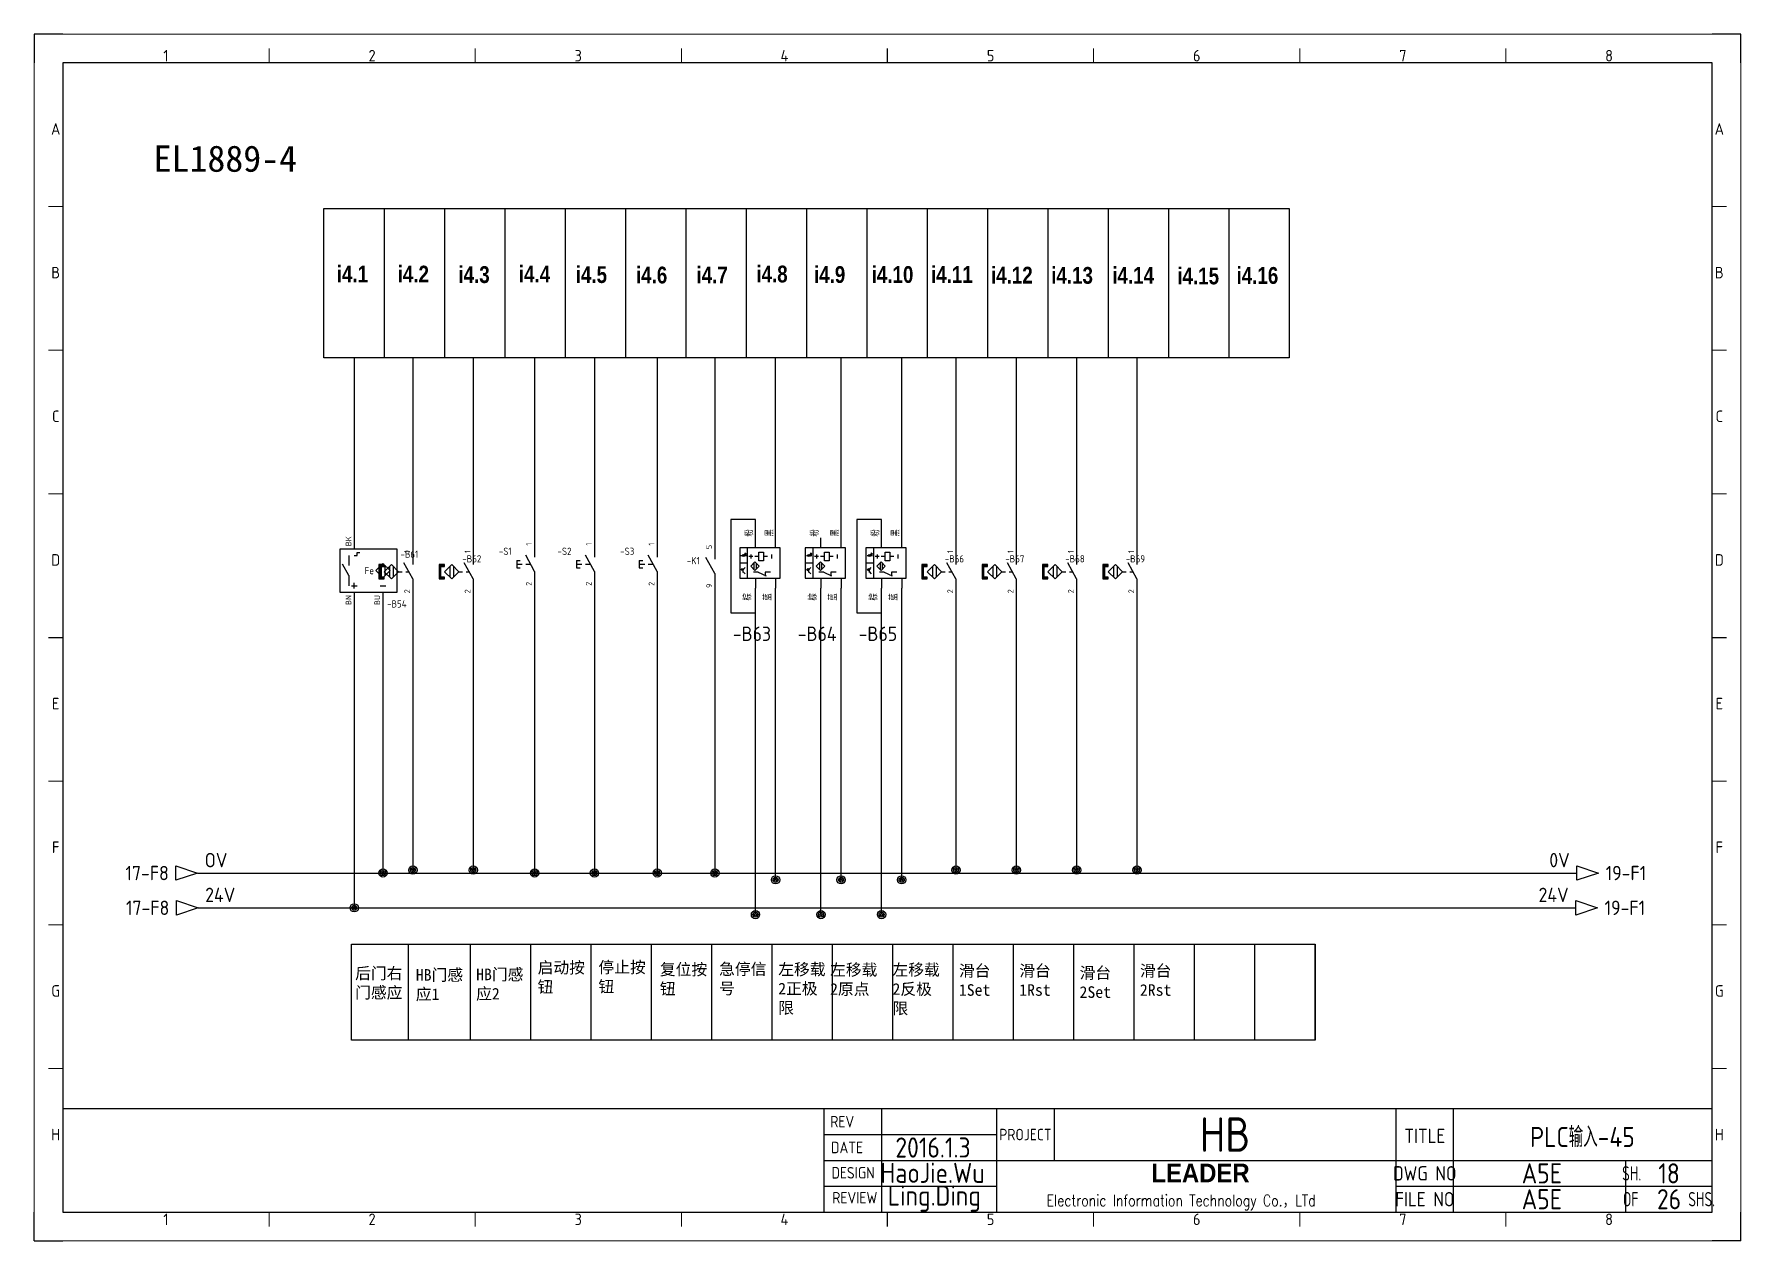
# Model space of a CAD drawing. Header units: millimetres. Extents: x -1699 to 15529, y -2130 to 61.
# Drawn here: x 9715 to 10309, y -2124 to -1704 of the extents above; entities that cross this region are included whole.
import ezdxf
from ezdxf.enums import TextEntityAlignment as Align

# ---------------------------------------------------------------- set-up
doc = ezdxf.new("R2010")
doc.units = ezdxf.units.MM
doc.header["$LTSCALE"] = 10
for name, color, linetype in [('AE_BOR', 1, 'Continuous'), ('SYMS', 7, 'Continuous'), ('TAGS', 51, 'Continuous'), ('TERMS', 123, 'Continuous'), ('WIREREF', 61, 'Continuous'), ('WIREREF_DEST', 61, 'Continuous'), ('XREF', 7, 'Continuous'), ('YEL_14_THHN', 7, 'Continuous'), ('图框_标题栏属性', 1, 'Continuous'), ('图框_标题栏文字', 6, 'Continuous'), ('轴1系统', 7, 'Continuous')]:
    doc.layers.add(name, color=color, linetype=linetype)
doc.layers.add('细实线', color=7, linetype='Continuous', lineweight=25)
doc.styles.add('ACGBTS', font='ISOCP.SHX')
doc.styles.add('CCFS', font='', dxfattribs={"height": 0.7})
doc.styles.get("Standard").update_dxf_attribs({"font": 'simplex.shx', "width": 0.8, "height": 1.625, "bigfont": 'spec_bar.shx'})
doc.styles.add('WD_IEC', font='ISOCP2.shx', dxfattribs={"height": 4, "bigfont": 'gbcbig.shx'})
doc.styles.add('工程字', font='gbenor.shx', dxfattribs={"bigfont": 'gbcbig.shx'})
doc.styles.get('CCFS').set_extended_font_data('SimSun')

msp = doc.modelspace()

# ---------------------------------------------------------------- texts
at = {"layer": 'SYMS', "attachment_point": 1, "style": 'CCFS'}
for s, heights, insert, char_height in [('\\P{\\fSimSun|b1|i0|c134|p2;EL1889-4}', [28.12], (9756.45, -1727.43), 9.1652), ('\\P后门右门感应', [28.12], (9826.56, -2022.12), 4.024), ('\\PHB门感应1', [28.12], (9847.68, -2022.69), 4.024), ('\\PHB门感应2', [28.12], (9868.67, -2022.51), 4.024), ('\\P启动按钮', [28.12], (9890.08, -2020.13), 4.024), ('\\P停止按钮', [28.12], (9911.24, -2020.02), 4.024), ('\\P复位按钮', [34.76], (9932.63, -2020.76), 4.024), ('\\P急停信号', [34.76], (9953.24, -2020.65), 4.024), ('\\P左移载2正极限', [28.12], (9973.8, -2020.74), 4.024), ('\\P左移载2原点', [28.12], (9991.85, -2020.89), 4.024), ('\\P左移载2反极限', [28.12], (10013.57, -2020.89), 4.024), ('\\P滑台1Set', [28.12], (10036.68, -2021.23), 4.024), ('\\P滑台1Rst', [28.12], (10057.68, -2021.23), 4.024), ('\\P滑台2Set', [28.12], (10078.68, -2021.96), 4.024), ('\\P滑台2Rst', [28.12], (10099.68, -2021.23), 4.024)]:
    msp.add_mtext_dynamic_manual_height_columns(s, width=17.3119, gutter_width=0, heights=heights, dxfattribs=dict(at, insert=insert, char_height=char_height))
at = {"layer": '细实线', "char_height": 5.8437, "width": 4.8714, "attachment_point": 1}
for s, insert in [('{\\fArial|b1|i0|c0|p34;i4.1}', (9820.16, -1784.56)), ('{\\fArial|b1|i0|c0|p34;i4.2}', (9841.35, -1784.57)), ('{\\fArial|b1|i0|c0|p34;i4.3}', (9862.49, -1784.74)), ('{\\fArial|b1|i0|c0|p34;i4.4}', (9883.53, -1784.57)), ('{\\fArial|b1|i0|c0|p34;i4.5}', (9903.33, -1784.74)), ('{\\fArial|b1|i0|c0|p34;i4.6}', (9924.29, -1784.89)), ('{\\fArial|b1|i0|c0|p34;i4.7}', (9945.36, -1784.89)), ('{\\fArial|b1|i0|c0|p34;i4.8}', (9966.19, -1784.55)), ('{\\fArial|b1|i0|c0|p34;i4.9}', (9986.25, -1784.72)), ('{\\fArial|b1|i0|c0|p34;i4.10}', (10006.32, -1784.72)), ('{\\fArial|b1|i0|c0|p34;i4.11}', (10026.97, -1784.72)), ('{\\fArial|b1|i0|c0|p34;i4.12}', (10047.85, -1784.93)), ('{\\fArial|b1|i0|c0|p34;i4.13}', (10068.81, -1785.01)), ('{\\fArial|b1|i0|c0|p34;i4.14}', (10090.07, -1785.02)), ('{\\fArial|b1|i0|c0|p34;i4.15}', (10112.71, -1785.22)), ('{\\fArial|b1|i0|c0|p34;i4.16}', (10133.31, -1785.04))]:
    msp.add_mtext(s, dxfattribs=dict(at, insert=insert))

# ---------------------------------------------------------------- blocks, each defined once
blk = doc.blocks.new('Border')
for p, q in [((584, 410), (10, 410)), ((10, 410), (10, 10)), ((584, 10), (584, 410)), ((10, 10), (584, 10))]:
    blk.add_line(p, q)
at = {"layer": 'AE_BOR', "color": 1, "lineweight": 30}
for p, q in [((10, 420), (0, 420)), ((0, 420), (0, 410)), ((594, 420), (584, 420)), ((594, 410), (594, 420)), ((297, 410), (297, 415)), ((5, 210), (10, 210)), ((584, 210), (589, 210)), ((0, 0), (0, 10)), ((297, 5), (297, 10)), ((594, 0), (594, 10)), ((0, 0), (10, 0)), ((594, 0), (584, 0))]:
    blk.add_line(p, q, dxfattribs=at)
at = {"layer": 'AE_BOR', "color": 1, "lineweight": 15}
for p, q in [((0, 420), (594, 420)), ((0, 0), (0, 420)), ((594, 420), (594, 0)), ((81.75, 410), (81.75, 415)), ((153.5, 410), (153.5, 415)), ((225.25, 410), (225.25, 415)), ((368.75, 410), (368.75, 415)), ((440.5, 410), (440.5, 415)), ((512.25, 410), (512.25, 415)), ((10, 360), (5, 360)), ((589, 360), (584, 360)), ((10, 310), (5, 310)), ((589, 310), (584, 310)), ((10, 260), (5, 260)), ((589, 260), (584, 260)), ((10, 160), (5, 160)), ((589, 160), (584, 160)), ((10, 110), (5, 110)), ((589, 110), (584, 110)), ((10, 60), (5, 60)), ((589, 60), (584, 60)), ((81.75, 5), (81.75, 10)), ((153.5, 5), (153.5, 10)), ((225.25, 5), (225.25, 10)), ((368.75, 5), (368.75, 10)), ((440.5, 5), (440.5, 10)), ((512.25, 5), (512.25, 10)), ((594, 0), (0, 0))]:
    blk.add_line(p, q, dxfattribs=at)
at = {"layer": 'AE_BOR', "color": 1, "lineweight": 15, "style": 'ACGBTS'}
for s, p in [('1', (45.875, 412.5)), ('2', (117.625, 412.5)), ('3', (189.375, 412.5)), ('4', (261.125, 412.5)), ('5', (332.875, 412.5)), ('6', (404.625, 412.5)), ('7', (476.375, 412.5)), ('8', (548.125, 412.5)), ('A', (7.5, 387)), ('A', (586.5, 387)), ('B', (7.5, 337)), ('B', (586.5, 337)), ('C', (7.5, 287)), ('C', (586.5, 287)), ('D', (7.5, 237)), ('D', (586.5, 237)), ('E', (7.5, 187)), ('E', (586.5, 187)), ('F', (7.5, 137)), ('F', (586.5, 137)), ('G', (7.5, 87)), ('G', (586.5, 87)), ('H', (7.5, 37)), ('H', (586.5, 37)), ('1', (45.875, 7.5)), ('2', (117.625, 7.5)), ('3', (189.375, 7.5)), ('4', (261.125, 7.5)), ('5', (332.875, 7.5)), ('6', (404.625, 7.5)), ('7', (476.375, 7.5)), ('8', (548.125, 7.5))]:
    blk.add_text(s, height=4, dxfattribs=at).set_placement(p, align=Align.MIDDLE)
blk = doc.blocks.new('TITLE3')
for p, q in [((-309, 0), (-309, 36)), ((-289, 0), (-289, 36)), ((-249, 0), (-249, 36)), ((-249, 0), (-249, 36)), ((-249, 0), (-249, 36)), ((-229, 36), (-229, 27)), ((-110, 0), (-110, 36)), ((-90, 0), (-90, 36)), ((-309, 27), (-249, 27)), ((-229, 27), (-229, 18)), ((-309, 18), (-248.01, 18)), ((-249, 18), (0, 18)), ((-30, 0), (-30, 18)), ((-309, 9), (-249, 9)), ((-110, 9), (0, 9)), ((-289, 4.18), (-289, 4.18)), ((-289, 4.18), (-289, 4.18))]:
    blk.add_line(p, q)
blk.add_lwpolyline([(-309, 36), (-574, 36), (-574, 0), (-309, 0)], close=True)
blk.add_lwpolyline([(-309, 0), (0, 0), (0, 36), (-309, 36)])
at = {"insert": (-248.01, 16.87), "char_height": 5, "attachment_point": 1}
blk.add_mtext_dynamic_manual_height_columns('\\pi52.854;{\\fArial Black|b0|i0|c0|p34;\\H1.3x;LEADER\\Fsimplex,spec_bar|c134;\\H1.0769x; }\\P\\pi16.37;{\\H0.8x;Electronic Information Technology Co.\\fSimSun|b0|i0|c134|p2;，\\Fsimplex,spec_bar|c134;LTd}', width=138.0147, gutter_width=8.12, heights=[69.93], dxfattribs=at)
at = {"layer": '图框_标题栏属性', "style": '工程字'}
for tag, height, p in [('版本', 7, (-271.17, 31.5)), ('项目', 12, (-169.5, 27)), ('名称', 7, (-45.16, 26.53)), ('日期', 7, (-271.17, 22.5)), ('制图', 7, (-271.33, 13.69)), ('文件', 7, (-59.26, 13.5)), ('页数', 7, (-16.34, 13.5)), ('审核', 7, (-270.7, 4.72)), ('图号', 7, (-59.26, 4.5)), ('总数', 7, (-16.34, 4.5))]:
    blk.add_attdef(tag, text='', height=height, dxfattribs=at).set_placement(p, align=Align.MIDDLE)
at = {"layer": '图框_标题栏文字', "style": '工程字'}
for s, height, p in [('REV', 4, (-302.75, 31.5)), ('DATE', 4, (-301.08, 22.5)), ('PROJECT', 4, (-239, 27)), ('TITLE', 5, (-100, 26.53)), ('DESIGN', 4, (-299, 13.69)), ('DWG NO', 5, (-100, 13.5)), ('REVIEW', 4, (-298.37, 5.01)), ('FILE NO', 5, (-100, 4.5))]:
    blk.add_text(s, height=height, dxfattribs=at).set_placement(p, align=Align.MIDDLE_CENTER)
at = {"layer": '图框_标题栏文字', "style": '工程字', "width": 0.8}
for s, p in [('SH.            ', (-15, 13.5)), ('OF        SHS.', (-15, 4.5))]:
    blk.add_text(s, height=5, dxfattribs=at).set_placement(p, align=Align.MIDDLE_CENTER)
blk = doc.blocks.new('*U271')
at = {"layer": 'SYMS'}
blk.add_line((0, 25.98), (0, -25.98), dxfattribs=at)
blk = doc.blocks.new('*U272')
at = {"layer": 'SYMS', "color": 0, "linetype": 'ByBlock', "lineweight": -2, "transparency": 16777216}
for p in [(0, 0), (21, 0), (42, 0), (63, 0), (84, 0), (105, 0), (126, 0), (147, 0), (168, 0), (189, 0), (210, 0), (231, 0), (252, 0), (273, 0), (294, 0), (315, 0)]:
    blk.add_blockref('*U271', p, dxfattribs=at)
blk = doc.blocks.new('HA1D3')
blk.add_lwpolyline([(0, 0), (-3.75, -1.25), (-3.75, 1.25)], close=True)
at = {"style": 'WD_IEC'}
for tag, p, height, flags in [('WIRENO', (1.25, 1), 2.5, 8), ('X1TERM01', (0, 0), 0.32, 1)]:
    blk.add_attdef(tag, p, '', height=height, dxfattribs=dict(at, flags=flags))
blk.add_attdef('XREF', text='', height=2.5, dxfattribs=at).set_placement((-5, 0), align=Align.MIDDLE_RIGHT)
at = {"style": 'WD_IEC', "flags": 1}
blk.add_attdef('SIGCODE', text='', height=1, dxfattribs=at).set_placement((-2.5, 1.8), align=Align.RIGHT)
at = {"style": 'WD_IEC'}
blk.add_attdef('DESC1', text='', height=2.5, dxfattribs=at).set_placement((1.25, -1), align=Align.TOP_LEFT)
blk = doc.blocks.new('VPX11IN3R')
for p, q in [((1, 5.25), (1, 6.25)), ((1, 6.25), (2, 6.25)), ((-1.875, -1.75), (-4.062, 2.188)), ((-1.875, 5.25), (-1.875, 1.75)), ((0, 5.25), (1, 5.25)), ((9.375, 1.875), (9.375, -1.875)), ((10.625, 1.875), (10.625, -1.875)), ((-1.875, -1.75), (-1.875, -5.25)), ((-1, -5.25), (1, -5.25)), ((0, -6.25), (0, -4.25)), ((9, -5.25), (11, -5.25))]:
    blk.add_line(p, q)
for points in [[(-5, -7.5), (15, -7.5), (15, 7.5), (-5, 7.5)], [(10, 2.5), (12.5, 0), (10, -2.5), (7.5, 0)]]:
    blk.add_lwpolyline(points, close=True)
at = {"style": 'WD_IEC'}
blk.add_text('Fe', height=2.5, dxfattribs=at).set_placement((6.875, 0), align=Align.MIDDLE_RIGHT)
for tag, p in [('INST', (-6.75, 10.25)), ('LOC', (-6.75, 6.75)), ('TAG1', (-6.75, 3.25)), ('DESC1', (-6.75, -5.2)), ('DESC3', (-6.75, -12.2)), ('DESC2', (-6.75, -8.7)), ('WDTAGALT', (-6.5, -15.5))]:
    blk.add_attdef(tag, text='', height=2.5, dxfattribs=at).set_placement(p, align=Align.RIGHT)
blk.add_attdef('TERM02', (-1, 8.5), '', height=2, rotation=90, dxfattribs=at)
at = {"style": 'WD_IEC', "flags": 1}
for tag, p, height in [('X2TERM02', (0, 7.5), 0.32), ('MFG', (17.75, 6.5), 1.5), ('CAT', (17.75, 4), 1.5), ('ASSYCODE', (16, -4), 1), ('FAMILY', (16, -5.5), 1), ('X8TERM01', (0, -7.5), 0.32), ('X8TERM03', (10, -7.5), 0.32), ('CATDESC', (16, -7), 1)]:
    blk.add_attdef(tag, p, '', height=height, dxfattribs=at)
at = {"lineweight": 15, "style": 'WD_IEC'}
blk.add_attdef('XREF', text='', height=2.5, dxfattribs=at).set_placement((-6.75, -1.35), align=Align.RIGHT)
at = {"style": 'WD_IEC'}
for tag, p in [('TERM01', (-1, -8.5)), ('TERM03', (9, -8.5))]:
    blk.add_attdef(tag, text='', height=2, rotation=90, dxfattribs=at).set_placement(p, align=Align.RIGHT)
blk = doc.blocks.new('WDDOT')
for radius in [0.72, 0.449, 0.223]:
    blk.add_circle((0, 0), radius)
blk = doc.blocks.new('VPB11')
for p, q in [((0, 7.5), (0, 2.5)), ((-6.25, 1.25), (-6.25, -1.25)), ((-6.25, 1.25), (-5, 1.25)), ((-6.25, 0), (-4.375, 0)), ((0, -2.5), (-3.125, 3.125)), ((-3.125, 0), (-1.389, 0)), ((-6.25, -1.25), (-5, -1.25)), ((0, -2.5), (0, -7.5))]:
    blk.add_line(p, q)
at = {"style": 'WD_IEC'}
for tag, p in [('INST', (-8, 10.25)), ('LOC', (-8, 6.75)), ('TAG1', (-8, 3.25)), ('DESC2', (-8, -13.85)), ('DESC1', (-8, -10.35)), ('DESC3', (-8, -17.35))]:
    blk.add_attdef(tag, text='', height=2.5, dxfattribs=at).set_placement(p, align=Align.RIGHT)
blk.add_attdef('TERM01', text='', height=2, rotation=90, dxfattribs=at).set_placement((-1, 7.5), align=Align.RIGHT)
at = {"style": 'WD_IEC', "flags": 1}
for tag, p, height in [('X2TERM01', (0, 7.5), 0.32), ('X1LINK', (0, 0), 0.32), ('CONTACT', (0.5, 4.5), 1), ('COMMON', (1.75, 3.25), 1), ('ASSYCODE', (1, -4), 1), ('FAMILY', (1, -5.5), 1), ('X8TERM02', (0, -7.5), 0.32), ('CATDESC', (1, -7), 1)]:
    blk.add_attdef(tag, p, '', height=height, dxfattribs=at)
at = {"style": 'WD_IEC', "flags": 9}
for tag, p in [('MFG', (-8.5, -0.25)), ('CAT', (-8.5, -2.75))]:
    blk.add_attdef(tag, text='', height=1.5, dxfattribs=at).set_placement(p, align=Align.RIGHT)
at = {"style": 'WD_IEC'}
blk.add_attdef('TERM02', (-1, -7.5), '', height=2, rotation=90, dxfattribs=at)
at = {"lineweight": 15, "style": 'WD_IEC'}
blk.add_attdef('XREF', text='', height=2.5, dxfattribs=at).set_placement((-8, -6.35), align=Align.RIGHT)
blk = doc.blocks.new('VCR21')
for p, q in [((0, 7.5), (0, 2.5)), ((0, -2.5), (-3.125, 3.125)), ((0, -2.5), (0, -7.5))]:
    blk.add_line(p, q)
at = {"style": 'WD_IEC'}
for tag, p in [('INST', (-5.25, 7.75)), ('LOC', (-5.25, 4.25)), ('TAG2', (-5.25, 0.75)), ('DESC1', (-5.25, -7.6)), ('XREF', (-5.25, -3.75)), ('DESC2', (-5.25, -11.1)), ('DESC3', (-5.25, -14.6))]:
    blk.add_attdef(tag, text='', height=2.5, dxfattribs=at).set_placement(p, align=Align.RIGHT)
blk.add_attdef('TERM01', text='', height=2, rotation=90, dxfattribs=at).set_placement((-1, 7.5), align=Align.RIGHT)
at = {"style": 'WD_IEC', "flags": 1}
for tag, p, height in [('X2TERM01', (0, 7.5), 0.32), ('X4LINK', (-2, 0), 0.32), ('X1LINK', (-0.5, 0), 0.32), ('CONTACT', (4, -3.5), 1), ('FAMILY', (4, -5), 1), ('COMMON', (5.25, -4.75), 1), ('X8TERM02', (0, -7.5), 0.32)]:
    blk.add_attdef(tag, p, '', height=height, dxfattribs=at)
at = {"style": 'WD_IEC'}
blk.add_attdef('TERM02', (-1, -7.5), '', height=2, rotation=90, dxfattribs=at)
blk = doc.blocks.new('*U277')
at = {"layer": 'SYMS'}
blk.add_line((0, -16.65), (0, 16.65), dxfattribs=at)
blk = doc.blocks.new('*U278')
at = {"layer": 'SYMS', "color": 0, "linetype": 'ByBlock', "lineweight": -2, "transparency": 16777216}
for p in [(0, 0), (21, 0), (42, 0), (63, 0), (84, 0), (105, 0), (126, 0), (147, 0), (168, 0), (189, 0), (210, 0), (231, 0), (252, 0), (273, 0), (294, 0)]:
    blk.add_blockref('*U277', p, dxfattribs=at)
blk = doc.blocks.new('HA1S1')
blk.add_lwpolyline([(0, 1.25), (3.75, 0), (0, -1.25)], close=True)
at = {"style": 'WD_IEC'}
for tag, height, flags, p in [('WIRENO', 2.5, 8, (-1.25, 1)), ('SIGCODE', 1, 1, (5, 1.8))]:
    blk.add_attdef(tag, text='', height=height, dxfattribs=dict(at, flags=flags)).set_placement(p, align=Align.RIGHT)
at = {"style": 'WD_IEC', "flags": 1}
blk.add_attdef('X4TERM01', (0, 0), '', height=0.32, dxfattribs=at)
at = {"style": 'WD_IEC'}
blk.add_attdef('XREF', text='', height=2.5, dxfattribs=at).set_placement((5, 0), align=Align.MIDDLE_LEFT)
blk.add_attdef('DESC1', text='', height=2.5, dxfattribs=at).set_placement((-1.25, -1), align=Align.TOP_RIGHT)
blk = doc.blocks.new('VPX11M')
for p, q in [((0, 7.5), (0, 2.5)), ((-8.125, 1.875), (-8.125, -1.875)), ((-6.875, 1.875), (-6.875, -1.875)), ((-5, 0), (-3.75, 0)), ((0, -2.5), (-3.125, 3.125)), ((-2.5, 0), (-1.389, 0)), ((0, -2.5), (0, -7.5))]:
    blk.add_line(p, q)
for points in [[(-11.25, 1.875), (-10, 1.875), (-10, 2.5), (-11.875, 2.5), (-11.875, -2.5), (-10, -2.5), (-10, -1.875), (-11.25, -1.875)], [(-7.5, 2.5), (-5, 0), (-7.5, -2.5), (-10, 0)]]:
    blk.add_lwpolyline(points, close=True)
for points in [[(-11.875, 2.5), (-11.875, 1.875), (-10, 2.5), (-10, 1.875)], [(-11.875, 1.875), (-11.875, -1.875), (-11.25, 1.875), (-11.25, -1.875)], [(-11.875, -1.875), (-11.875, -2.5), (-10, -1.875), (-10, -2.5)]]:
    blk.add_solid(points)
at = {"style": 'WD_IEC'}
for tag, p in [('INST', (-11.75, 10.25)), ('LOC', (-11.75, 6.75)), ('TAG1', (-11.75, 3.25)), ('DESC2', (-11.75, -13.35)), ('DESC1', (-11.75, -9.85)), ('DESC3', (-11.75, -16.85))]:
    blk.add_attdef(tag, text='', height=2.5, dxfattribs=at).set_placement(p, align=Align.RIGHT)
blk.add_attdef('TERM01', text='', height=2, rotation=90, dxfattribs=at).set_placement((-1, 7.5), align=Align.RIGHT)
at = {"style": 'WD_IEC', "flags": 1}
for tag, p, height in [('X2TERM01', (0, 7.5), 0.32), ('MFG', (2.75, 6.5), 1.5), ('X1LINK', (0, 0), 0.32), ('CAT', (2.75, 4), 1.5), ('ASSYCODE', (1, -4), 1), ('CONTACT', (1, -2.5), 1), ('FAMILY', (1, -5.5), 1), ('COMMON', (2.25, -3.75), 1), ('X8TERM02', (0, -7.5), 0.32), ('CATDESC', (1, -7), 1)]:
    blk.add_attdef(tag, p, '', height=height, dxfattribs=at)
at = {"style": 'WD_IEC'}
blk.add_attdef('TERM02', (-1, -7.5), '', height=2, rotation=90, dxfattribs=at)
at = {"lineweight": 15, "style": 'WD_IEC'}
for tag, p in [('XREF', (-11.75, -6)), ('WDTAGALT', (-11.5, -20))]:
    blk.add_attdef(tag, text='', height=2.5, dxfattribs=at).set_placement(p, align=Align.RIGHT)
blk = doc.blocks.new('4PINguangdiankaiguan')
for p, q in [((0, -3.5), (0, 0)), ((7, -3.5), (7, 0)), ((1.54, -3.5), (-5.46, -3.5)), ((-5.46, -3.5), (-5.46, -14)), ((-4.44, -5.83), (-3.81, -6.15)), ((-4.44, -6.46), (-4.44, -5.83)), ((-3.65, -5.52), (-3.89, -5.76)), ((-3.81, -6.46), (-3.81, -5.83)), ((-3.42, -5.29), (-3.73, -5.45)), ((-3.73, -5.45), (-3.57, -5.6)), ((-3.42, -5.76), (-3.65, -5.99)), ((-3.57, -5.6), (-3.42, -5.29)), ((-3.18, -5.52), (-3.5, -5.68)), ((-3.5, -5.68), (-3.34, -5.84)), ((-3.34, -5.84), (-3.18, -5.52)), ((-2.84, -3.5), (-2.84, -14)), ((-1.58, -5.8), (-1.58, -7.2)), ((8.54, -3.5), (1.54, -3.5)), ((5.63, -5.83), (5.63, -7.23)), ((8.54, -14), (8.54, -3.5)), ((-5.46, -8.75), (-2.84, -8.75)), ((-5.07, -6.15), (-3.18, -6.15)), ((-4.81, -11.11), (-5.05, -10.87)), ((-4.73, -11.03), (-4.89, -11.19)), ((-4.89, -11.19), (-4.58, -11.34)), ((-4.58, -10.87), (-4.81, -10.64)), ((-4.58, -11.34), (-4.73, -11.03)), ((-4.5, -10.79), (-4.66, -10.95)), ((-4.66, -10.95), (-4.34, -11.11)), ((-4.34, -11.11), (-4.5, -10.79)), ((-3.81, -6.15), (-4.44, -6.46)), ((-4.35, -11.1), (-3.58, -10.34)), ((-4.35, -10.71), (-4.35, -12.09)), ((-4.19, -10.79), (-4.35, -11.1)), ((-4.35, -11.1), (-4.03, -10.95)), ((-4.35, -11.75), (-3.58, -12.52)), ((-0.88, -6.5), (-2.28, -6.5)), ((-0.54, -8.76), (-0.54, -10.95)), ((1.21, -6.5), (-0.18, -6.5)), ((0.19, -8.76), (0.19, -10.95)), ((4.23, -6.5), (2.84, -6.5)), ((-5.46, -14), (8.54, -14)), ((0.95, -11.96), (-0.74, -11.96)), ((0, -14), (0, -17.5)), ((0.95, -11.96), (3.7, -13.19)), ((5.28, -11.96), (3.4, -11.96)), ((3.4, -11.96), (3.4, -13.37)), ((7, -14), (7, -17.5))]:
    blk.add_line(p, q)
for points in [[(1.21, -5.03), (2.84, -5.03), (2.84, -7.98), (1.21, -7.98)], [(-0.17, -8.4), (1.29, -9.86), (-0.17, -11.32), (-1.63, -9.86)]]:
    blk.add_lwpolyline(points, close=True)
for points in [[(-3.73, -5.45), (-3.57, -5.6), (-3.42, -5.29)], [(-3.5, -5.68), (-3.34, -5.84), (-3.18, -5.52)], [(-4.73, -11.03), (-4.89, -11.19), (-4.58, -11.34)], [(-4.5, -10.79), (-4.66, -10.95), (-4.34, -11.11)], [(-4.03, -10.95), (-4.19, -10.79), (-4.35, -11.1)]]:
    blk.add_solid(points)
at = {"style": 'WD_IEC'}
for tag, height, p in [('INST', 1.89, (-6.69, -0.35)), ('TAG1', 1.75, (-6.69, -6.48)), ('LOC', 1.89, (-6.69, -3.15)), ('DESC1', 1.89, (-6.69, -12.39)), ('XREF', 1.75, (-6.69, -9.69)), ('DESC3', 1.89, (-6.69, -17.99)), ('DESC2', 1.89, (-6.69, -15.19))]:
    blk.add_attdef(tag, text='', height=height, dxfattribs=at).set_placement(p, align=Align.RIGHT)
at = {"style": 'WD_IEC', "flags": 1}
for tag, p, height in [('X2TERM01', (0, 0), 0.224), ('X2TERM02', (7, 0), 0.224), ('MFG', (9.11, -4.46), 1.05), ('CAT', (9.11, -6.21), 1.05), ('X4LINK', (-5.49, -8.76), 0.224), ('X1LINK', (8.51, -8.76), 0.224), ('ASSYCODE', (9.24, -11.95), 0.7), ('X8TERM03', (0, -17.5), 0.224), ('X8TERM04', (7, -17.5), 0.224), ('FAMILY', (9.24, -13), 0.7), ('CATDESC', (9.24, -14.05), 0.7)]:
    blk.add_attdef(tag, p, '', height=height, dxfattribs=at)
at = {"style": 'WD_IEC'}
for tag, height, p in [('TERM01', 1.5, (-0.7, -0.19)), ('TERM02', 1.4, (6.3, -0.19))]:
    blk.add_attdef(tag, text='', height=height, rotation=90, dxfattribs=at).set_placement(p, align=Align.RIGHT)
for tag, p in [('TERM03', (-0.7, -17.82)), ('TERM04', (6.3, -17.82))]:
    blk.add_attdef(tag, p, '', height=1.4, rotation=90, dxfattribs=at)

# ---------------------------------------------------------------- linework, layer by layer
at = {"layer": 'SYMS'}
for p, q in [((9815.66, -1764.71), (9836.66, -1764.71)), ((9844.97, -2020.76), (9844.97, -2054.07))]:
    msp.add_line(p, q, dxfattribs=at)
for points in [[(9815.66, -1764.71), (10151.66, -1764.71), (10151.66, -1816.68), (9815.66, -1816.68)], [(9825.34, -2020.76), (10160.69, -2020.76), (10160.69, -2054.07), (9825.34, -2054.07)]]:
    msp.add_lwpolyline(points, close=True, dxfattribs=at)
at = {"layer": 'YEL_14_THHN'}
for p, q in [((9826.24, -1816.68), (9826.24, -1883.19)), ((9846.67, -1816.68), (9846.67, -1883.59)), ((9867.67, -1816.68), (9867.67, -1883.59)), ((9889.04, -1816.68), (9889.04, -1880.97)), ((9909.85, -1816.68), (9909.85, -1880.97)), ((9931.71, -1816.68), (9931.71, -1880.97)), ((9951.76, -1816.68), (9951.76, -1881.74)), ((9972.89, -1879.29), (9972.89, -1816.68)), ((9995.68, -1879.29), (9995.68, -1816.68)), ((10016.78, -1879.29), (10016.78, -1816.68)), ((10035.67, -1816.68), (10035.67, -1883.59)), ((10056.67, -1816.68), (10056.67, -1883.59)), ((10077.67, -1816.68), (10077.67, -1883.59)), ((10098.67, -1816.68), (10098.67, -1883.59)), ((9965.89, -1872.91), (9957.32, -1872.91)), ((9957.32, -1872.91), (9957.32, -1905.4)), ((9965.89, -1879.29), (9965.89, -1872.91)), ((10009.78, -1872.91), (10001.21, -1872.91)), ((10001.21, -1872.91), (10001.21, -1905.4)), ((10009.78, -1879.29), (10009.78, -1872.91)), ((9826.24, -1898.19), (9826.24, -2008.06)), ((9836.24, -1898.19), (9836.24, -1995.96)), ((9846.67, -1898.59), (9846.67, -1994.92)), ((9867.67, -1898.59), (9867.67, -1994.92)), ((9889.04, -1895.97), (9889.04, -1995.96)), ((9909.85, -1895.97), (9909.85, -1995.96)), ((9931.71, -1895.97), (9931.71, -1995.96)), ((9951.76, -1896.74), (9951.76, -1995.96)), ((9965.89, -2010.42), (9965.89, -1896.79)), ((9972.89, -1998.32), (9972.89, -1896.79)), ((9988.68, -2010.42), (9988.68, -1896.79)), ((9995.68, -1998.32), (9995.68, -1896.79)), ((10009.78, -2010.42), (10009.78, -1896.79)), ((10016.78, -1998.32), (10016.78, -1896.79)), ((10035.67, -1898.59), (10035.67, -1994.92)), ((10056.67, -1898.59), (10056.67, -1994.92)), ((10077.67, -1898.59), (10077.67, -1994.92)), ((10098.67, -1898.59), (10098.67, -1994.92)), ((9957.32, -1905.4), (9965.89, -1905.4)), ((10001.21, -1905.4), (10009.78, -1905.4)), ((9771.71, -1995.96), (10251.79, -1995.96)), ((9771.87, -2008.06), (10251.41, -2008.06))]:
    msp.add_line(p, q, dxfattribs=at)

# ---------------------------------------------------------------- block references
ref = msp.add_blockref('TITLE3', (10298.84, -2113.97))
ref.add_attrib('总数', '26', dxfattribs={"layer": '图框_标题栏属性', "height": 7, "style": '工程字'}).set_placement((10283.84, -2109.47), align=Align.MIDDLE)
ref.add_attrib('页数', '18', dxfattribs={"layer": '图框_标题栏属性', "height": 7, "style": '工程字'}).set_placement((10283.84, -2100.47), align=Align.MIDDLE)
ref.add_attrib('文件', 'A5E', dxfattribs={"layer": '图框_标题栏属性', "height": 7, "style": '工程字'}).set_placement((10239.58, -2100.47), align=Align.MIDDLE)
ref.add_attrib('图号', 'A5E', dxfattribs={"layer": '图框_标题栏属性', "height": 7, "style": '工程字'}).set_placement((10239.58, -2109.47), align=Align.MIDDLE)
ref.add_attrib('名称', 'PLC输入-45', dxfattribs={"layer": '图框_标题栏属性', "height": 7, "style": '工程字'}).set_placement((10253.68, -2087.44), align=Align.MIDDLE)
ref.add_attrib('项目', 'HB', dxfattribs={"layer": '图框_标题栏属性', "height": 12, "style": '工程字'}).set_placement((10129.34, -2086.97), align=Align.MIDDLE)
ref.add_attrib('审核', 'Ling.Ding', dxfattribs={"layer": '图框_标题栏属性', "height": 7, "style": '工程字'}).set_placement((10028.13, -2109.25), align=Align.MIDDLE)
ref.add_attrib('制图', 'HaoJie.Wu', dxfattribs={"layer": '图框_标题栏属性', "height": 7, "style": '工程字'}).set_placement((10027.51, -2100.28), align=Align.MIDDLE)
ref.add_attrib('日期', '2016.1.3', dxfattribs={"layer": '图框_标题栏属性', "height": 7, "style": '工程字'}).set_placement((10027.67, -2091.47), align=Align.MIDDLE)
at = {"layer": 'AE_BOR'}
msp.add_blockref('Border', (9714.84, -2123.97), dxfattribs=at)
at = {"layer": 'SYMS'}
for name, p in [('*U272', (9836.66, -1790.69)), ('*U278', (9866.69, -2037.41))]:
    msp.add_blockref(name, p, dxfattribs=at)
ref = msp.add_blockref('VPX11IN3R', (9826.24, -1890.69), dxfattribs=at)
ref.add_attrib('TERM03', 'BU', dxfattribs={"layer": 'TERMS', "height": 2, "rotation": 90, "style": 'WD_IEC'}).set_placement((9835.24, -1899.19), align=Align.RIGHT)
ref.add_attrib('TERM02', 'BK', (9825.24, -1882.19), dxfattribs={"layer": 'TERMS', "height": 2, "rotation": 90, "style": 'WD_IEC'})
ref.add_attrib('TERM01', 'BN', dxfattribs={"layer": 'TERMS', "height": 2, "rotation": 90, "style": 'WD_IEC'}).set_placement((9825.24, -1899.19), align=Align.RIGHT)
ref.add_attrib('TAG1', '-B54', dxfattribs={"layer": 'TAGS', "height": 2.5, "style": 'WD_IEC'}).set_placement((9844.46, -1903.54), align=Align.RIGHT)
ref = msp.add_blockref('VPB11', (9889.04, -1888.47), dxfattribs=at)
ref.add_attrib('TERM02', '2', (9888.04, -1895.97), dxfattribs={"layer": 'TERMS', "height": 2, "rotation": 90, "style": 'WD_IEC'})
ref.add_attrib('TERM01', '1', dxfattribs={"layer": 'TERMS', "height": 2, "rotation": 90, "style": 'WD_IEC'}).set_placement((9888.04, -1880.97), align=Align.RIGHT)
ref.add_attrib('TAG1', '-S1', dxfattribs={"layer": 'TAGS', "height": 2.5, "style": 'WD_IEC'}).set_placement((9881.04, -1885.22), align=Align.RIGHT)
ref = msp.add_blockref('VPB11', (9909.85, -1888.47), dxfattribs=at)
ref.add_attrib('TERM02', '2', (9908.85, -1895.97), dxfattribs={"layer": 'TERMS', "height": 2, "rotation": 90, "style": 'WD_IEC'})
ref.add_attrib('TERM01', '1', dxfattribs={"layer": 'TERMS', "height": 2, "rotation": 90, "style": 'WD_IEC'}).set_placement((9908.85, -1880.97), align=Align.RIGHT)
ref.add_attrib('TAG1', '-S2', dxfattribs={"layer": 'TAGS', "height": 2.5, "style": 'WD_IEC'}).set_placement((9901.85, -1885.22), align=Align.RIGHT)
ref = msp.add_blockref('VPB11', (9931.71, -1888.47), dxfattribs=at)
ref.add_attrib('TERM02', '2', (9930.71, -1895.97), dxfattribs={"layer": 'TERMS', "height": 2, "rotation": 90, "style": 'WD_IEC'})
ref.add_attrib('TERM01', '1', dxfattribs={"layer": 'TERMS', "height": 2, "rotation": 90, "style": 'WD_IEC'}).set_placement((9930.71, -1880.97), align=Align.RIGHT)
ref.add_attrib('TAG1', '-S3', dxfattribs={"layer": 'TAGS', "height": 2.5, "style": 'WD_IEC'}).set_placement((9923.71, -1885.22), align=Align.RIGHT)
ref = msp.add_blockref('VCR21', (9951.76, -1889.24), dxfattribs=at)
ref.add_attrib('TERM02', '9', (9950.76, -1896.74), dxfattribs={"layer": 'TERMS', "height": 2, "rotation": 90, "style": 'WD_IEC'})
ref.add_attrib('TERM01', '5', dxfattribs={"layer": 'TERMS', "height": 2, "rotation": 90, "style": 'WD_IEC'}).set_placement((9950.76, -1881.74), align=Align.RIGHT)
ref.add_attrib('TAG2', '-K1', dxfattribs={"layer": 'TAGS', "height": 2.5, "style": 'WD_IEC'}).set_placement((9946.51, -1888.49), align=Align.RIGHT)
ref = msp.add_blockref('VPX11M', (9846.67, -1891.09), dxfattribs=at)
ref.add_attrib('TERM02', '2', (9845.67, -1898.59), dxfattribs={"layer": 'TERMS', "height": 2, "rotation": 90, "style": 'WD_IEC'})
ref.add_attrib('TERM01', '1', dxfattribs={"layer": 'TERMS', "height": 2, "rotation": 90, "style": 'WD_IEC'}).set_placement((9845.67, -1883.59), align=Align.RIGHT)
ref.add_attrib('TAG1', '-B61', dxfattribs={"layer": 'TAGS', "height": 2.5, "style": 'WD_IEC'}).set_placement((9848.54, -1886.24), align=Align.RIGHT)
ref = msp.add_blockref('VPX11M', (9867.67, -1891.09), dxfattribs=at)
ref.add_attrib('TERM02', '2', (9866.67, -1898.59), dxfattribs={"layer": 'TERMS', "height": 2, "rotation": 90, "style": 'WD_IEC'})
ref.add_attrib('TERM01', '1', dxfattribs={"layer": 'TERMS', "height": 2, "rotation": 90, "style": 'WD_IEC'}).set_placement((9866.67, -1883.59), align=Align.RIGHT)
ref.add_attrib('TAG1', '-B62', dxfattribs={"layer": 'TAGS', "height": 2.5, "style": 'WD_IEC'}).set_placement((9870.47, -1887.84), align=Align.RIGHT)
ref = msp.add_blockref('VPX11M', (10035.67, -1891.09), dxfattribs=at)
ref.add_attrib('TERM02', '2', (10034.67, -1898.59), dxfattribs={"layer": 'TERMS', "height": 2, "rotation": 90, "style": 'WD_IEC'})
ref.add_attrib('TERM01', '1', dxfattribs={"layer": 'TERMS', "height": 2, "rotation": 90, "style": 'WD_IEC'}).set_placement((10034.67, -1883.59), align=Align.RIGHT)
ref.add_attrib('TAG1', '-B66', dxfattribs={"layer": 'TAGS', "height": 2.5, "style": 'WD_IEC'}).set_placement((10038.47, -1887.84), align=Align.RIGHT)
ref = msp.add_blockref('VPX11M', (10056.67, -1891.09), dxfattribs=at)
ref.add_attrib('TERM02', '2', (10055.67, -1898.59), dxfattribs={"layer": 'TERMS', "height": 2, "rotation": 90, "style": 'WD_IEC'})
ref.add_attrib('TERM01', '1', dxfattribs={"layer": 'TERMS', "height": 2, "rotation": 90, "style": 'WD_IEC'}).set_placement((10055.67, -1883.59), align=Align.RIGHT)
ref.add_attrib('TAG1', '-B67', dxfattribs={"layer": 'TAGS', "height": 2.5, "style": 'WD_IEC'}).set_placement((10059.47, -1887.84), align=Align.RIGHT)
ref = msp.add_blockref('VPX11M', (10077.67, -1891.09), dxfattribs=at)
ref.add_attrib('TERM02', '2', (10076.67, -1898.59), dxfattribs={"layer": 'TERMS', "height": 2, "rotation": 90, "style": 'WD_IEC'})
ref.add_attrib('TERM01', '1', dxfattribs={"layer": 'TERMS', "height": 2, "rotation": 90, "style": 'WD_IEC'}).set_placement((10076.67, -1883.59), align=Align.RIGHT)
ref.add_attrib('TAG1', '-B68', dxfattribs={"layer": 'TAGS', "height": 2.5, "style": 'WD_IEC'}).set_placement((10080.47, -1887.84), align=Align.RIGHT)
ref = msp.add_blockref('VPX11M', (10098.67, -1891.09), dxfattribs=at)
ref.add_attrib('TERM02', '2', (10097.67, -1898.59), dxfattribs={"layer": 'TERMS', "height": 2, "rotation": 90, "style": 'WD_IEC'})
ref.add_attrib('TERM01', '1', dxfattribs={"layer": 'TERMS', "height": 2, "rotation": 90, "style": 'WD_IEC'}).set_placement((10097.67, -1883.59), align=Align.RIGHT)
ref.add_attrib('TAG1', '-B69', dxfattribs={"layer": 'TAGS', "height": 2.5, "style": 'WD_IEC'}).set_placement((10101.47, -1887.84), align=Align.RIGHT)
ref = msp.add_blockref('HA1D3', (9771.71, -1995.96), dxfattribs=dict(at, xscale=2, yscale=2, zscale=2))
ref.add_attrib('XREF', '17-F8', dxfattribs={"layer": 'XREF', "height": 5, "style": 'WD_IEC'}).set_placement((9761.71, -1995.96), align=Align.MIDDLE_RIGHT)
ref.add_attrib('WIRENO', 'OV', (9774.21, -1993.96), dxfattribs={"layer": 'WIREREF_DEST', "height": 5, "style": 'WD_IEC', "flags": 8})
ref = msp.add_blockref('HA1S1', (10251.79, -1995.96), dxfattribs=dict(at, xscale=2, yscale=2, zscale=2))
ref.add_attrib('XREF', '19-F1', dxfattribs={"layer": 'XREF', "height": 5, "style": 'WD_IEC'}).set_placement((10261.79, -1995.96), align=Align.MIDDLE_LEFT)
ref.add_attrib('WIRENO', '0V', dxfattribs={"layer": 'WIREREF', "height": 5, "style": 'WD_IEC', "flags": 8}).set_placement((10249.29, -1993.96), align=Align.RIGHT)
at = {"layer": 'SYMS', "xscale": 2, "yscale": 2, "zscale": 2}
for p in [(9836.24, -1995.96), (9846.67, -1994.92), (9867.67, -1994.92), (9889.04, -1995.96), (9909.85, -1995.96), (9931.71, -1995.96), (9951.76, -1995.96), (10035.67, -1994.92), (10056.67, -1994.92), (10077.67, -1994.92), (10098.67, -1994.92), (9972.89, -1998.32), (9995.68, -1998.32), (10016.78, -1998.32), (9826.24, -2008.06), (9965.89, -2010.42), (9988.68, -2010.42), (10009.78, -2010.42)]:
    msp.add_blockref('WDDOT', p, dxfattribs=at)
at = {"layer": 'SYMS'}
ref = msp.add_blockref('HA1D3', (9771.87, -2008.06), dxfattribs=dict(at, xscale=2, yscale=2, zscale=2))
ref.add_attrib('XREF', '17-F8', dxfattribs={"layer": 'XREF', "height": 5, "style": 'WD_IEC'}).set_placement((9761.87, -2008.06), align=Align.MIDDLE_RIGHT)
ref.add_attrib('WIRENO', '24V', (9774.37, -2006.06), dxfattribs={"layer": 'WIREREF_DEST', "height": 5, "style": 'WD_IEC', "flags": 8})
ref = msp.add_blockref('HA1S1', (10251.41, -2008.06), dxfattribs=dict(at, xscale=2, yscale=2, zscale=2))
ref.add_attrib('XREF', '19-F1', dxfattribs={"layer": 'XREF', "height": 5, "style": 'WD_IEC'}).set_placement((10261.41, -2008.06), align=Align.MIDDLE_LEFT)
ref.add_attrib('WIRENO', '24V', dxfattribs={"layer": 'WIREREF', "height": 5, "style": 'WD_IEC', "flags": 8}).set_placement((10248.91, -2006.06), align=Align.RIGHT)
at = {"layer": '轴1系统'}
ref = msp.add_blockref('4PINguangdiankaiguan', (9965.89, -1879.29), dxfattribs=at)
ref.add_attrib('TERM04', '蓝', (9971.44, -1901.1), dxfattribs={"layer": 'TERMS', "height": 2.5, "rotation": 90, "style": 'WD_IEC'})
ref.add_attrib('TERM02', '黑', dxfattribs={"layer": 'TERMS', "height": 2.5, "rotation": 90, "style": 'WD_IEC'}).set_placement((9972.08, -1876.32), align=Align.RIGHT)
ref.add_attrib('TAG1', '-B63', dxfattribs={"layer": 'TAGS', "height": 5, "style": 'WD_IEC'}).set_placement((9971.32, -1915.18), align=Align.RIGHT)
ref.add_attrib('TERM01', '粉', dxfattribs={"layer": 'TERMS', "height": 2.5, "rotation": 90, "style": 'WD_IEC'}).set_placement((9965.08, -1876.32), align=Align.RIGHT)
ref.add_attrib('TERM03', '棕', (9964.44, -1901.1), dxfattribs={"layer": 'TERMS', "height": 2.5, "rotation": 90, "style": 'WD_IEC'})
ref = msp.add_blockref('4PINguangdiankaiguan', (9988.68, -1879.29), dxfattribs=at)
ref.add_attrib('TERM04', '蓝', (9994.23, -1901.1), dxfattribs={"layer": 'TERMS', "height": 2.5, "rotation": 90, "style": 'WD_IEC'})
ref.add_attrib('TERM02', '黑', dxfattribs={"layer": 'TERMS', "height": 2.5, "rotation": 90, "style": 'WD_IEC'}).set_placement((9994.87, -1876.32), align=Align.RIGHT)
ref.add_attrib('TAG1', '-B64', dxfattribs={"layer": 'TAGS', "height": 5, "style": 'WD_IEC'}).set_placement((9994.11, -1915.18), align=Align.RIGHT)
ref.add_attrib('TERM01', '粉', dxfattribs={"layer": 'TERMS', "height": 2.5, "rotation": 90, "style": 'WD_IEC'}).set_placement((9987.87, -1876.32), align=Align.RIGHT)
ref.add_attrib('TERM03', '棕', (9987.23, -1901.1), dxfattribs={"layer": 'TERMS', "height": 2.5, "rotation": 90, "style": 'WD_IEC'})
ref = msp.add_blockref('4PINguangdiankaiguan', (10009.78, -1879.29), dxfattribs=at)
ref.add_attrib('TERM04', '蓝', (10015.33, -1901.1), dxfattribs={"layer": 'TERMS', "height": 2.5, "rotation": 90, "style": 'WD_IEC'})
ref.add_attrib('TERM02', '黑', dxfattribs={"layer": 'TERMS', "height": 2.5, "rotation": 90, "style": 'WD_IEC'}).set_placement((10015.97, -1876.32), align=Align.RIGHT)
ref.add_attrib('TAG1', '-B65', dxfattribs={"layer": 'TAGS', "height": 5, "style": 'WD_IEC'}).set_placement((10015.21, -1915.18), align=Align.RIGHT)
ref.add_attrib('TERM01', '粉', dxfattribs={"layer": 'TERMS', "height": 2.5, "rotation": 90, "style": 'WD_IEC'}).set_placement((10008.97, -1876.32), align=Align.RIGHT)
ref.add_attrib('TERM03', '棕', (10008.33, -1901.1), dxfattribs={"layer": 'TERMS', "height": 2.5, "rotation": 90, "style": 'WD_IEC'})

msp.set_redraw_order([(e.dxf.handle, doc.entitydb.next_handle()) for e in msp.query("TEXT MTEXT ATTDEF DIMENSION ARC_DIMENSION")])  # texts and dimensions are drawn at this point

doc.saveas('drawing.dxf')
